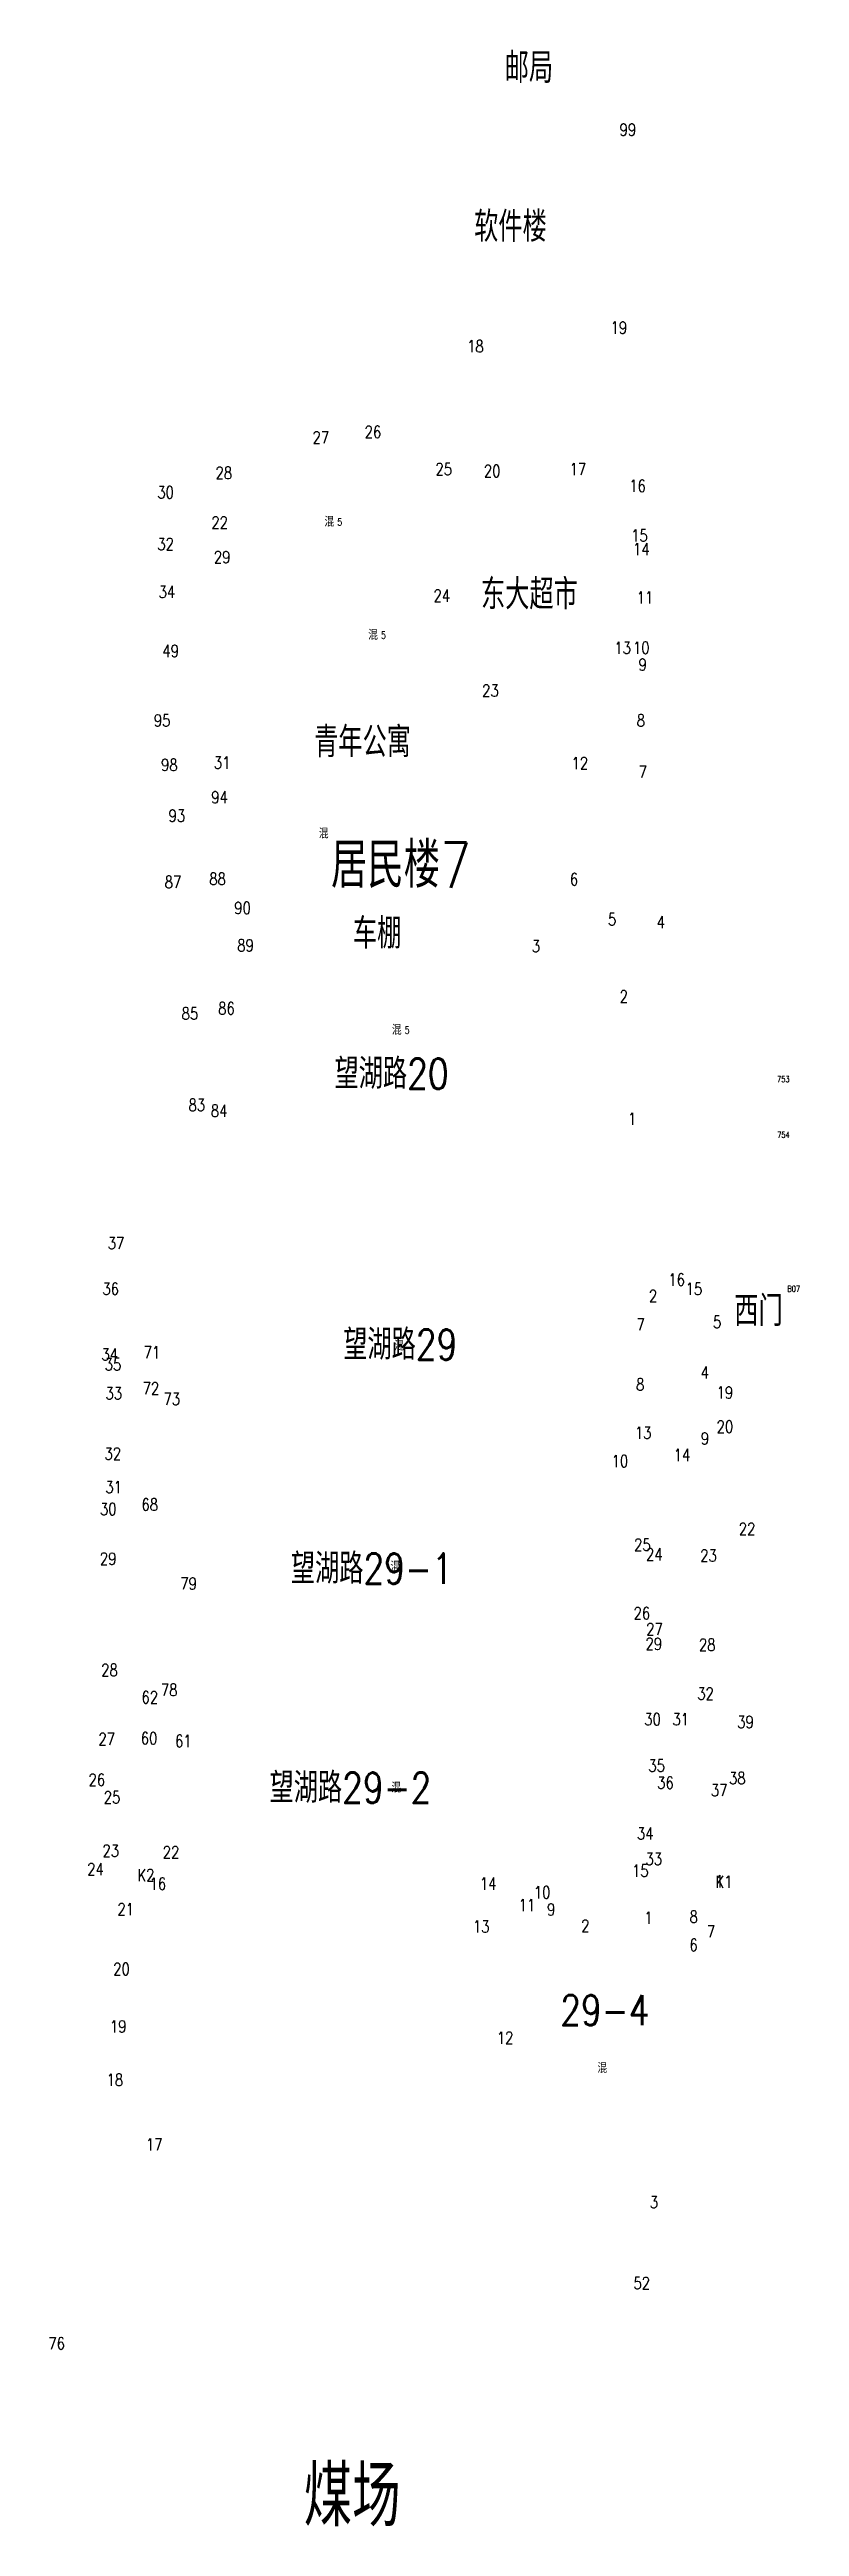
# Model space of a CAD drawing. Extents: x -992 to 2561, y -723 to 1492.
# Drawn here: x -492.5 to -368.7, y -440.9 to -31.8 of the extents above; entities that cross this region are included whole.
import ezdxf
from ezdxf.enums import TextEntityAlignment as Align

# ---------------------------------------------------------------- set-up
doc = ezdxf.new("R2010")
doc.units = 0
doc.header["$LTSCALE"] = 0.5
doc.linetypes.add('X6', pattern=[2, 1, -1])
for name, color, linetype in [('JJ', 2, 'CONTINUOUS'), ('JMD', 6, 'CONTINUOUS'), ('ZDH', 1, 'CONTINUOUS'), ('ZJ', 7, 'CONTINUOUS')]:
    doc.layers.add(name, color=color, linetype=linetype)
doc.styles.add('HZ', font='rs.shx', dxfattribs={"width": 0.8, "bigfont": 'hztxt.shx'})

msp = doc.modelspace()

# ---------------------------------------------------------------- texts
at = {"layer": 'JJ', "linetype": 'Continuous', "style": 'HZ', "width": 0.8}
msp.add_text('西门', height=5, dxfattribs=at).set_placement((-375.42, -239.88, -0.21), align=Align.MIDDLE)
at = {"layer": 'JMD', "linetype": 'Continuous', "style": 'HZ', "width": 0.8}
for p in [(-445.49, -109.83, -0.21), (-438.27, -128.52, -0.21), (-446.43, -161.33, -0.21), (-434.36, -193.77, -0.21), (-433.97, -245.94, -0.21), (-434.6, -282.44, -0.21), (-434.44, -318.94, -0.21), (-400.41, -365.26, -0.21)]:
    msp.add_text('混', height=1.5, dxfattribs=at).set_placement(p, align=Align.MIDDLE_RIGHT)
for p in [(-444.99, -109.83, -0.21), (-437.77, -128.52, -0.21), (-433.86, -193.77, -0.21)]:
    msp.add_text('5', height=1.2, dxfattribs=at).set_placement(p, align=Align.MIDDLE_LEFT)
at = {"layer": 'ZDH', "linetype": 'Continuous', "style": 'HZ', "width": 0.8}
for s, height, p in [('99', 2, (-398.37, -46.02, -0.21)), ('19', 2, (-399.85, -78.72, -0.21)), ('18', 2, (-423.55, -81.8, -0.21)), ('26', 2, (-440.47, -95.94, -0.21)), ('27', 2, (-449.09, -96.87, -0.21)), ('28', 2, (-465.1, -102.71, -0.21)), ('25', 2, (-428.78, -102.09, -0.21)), ('20', 2, (-420.78, -102.4, -0.21)), ('17', 2, (-406.62, -102.09, -0.21)), ('30', 2, (-474.72, -105.93, -0.21)), ('16', 2, (-396.77, -104.86, -0.21)), ('22', 2, (-465.79, -110.92, -0.21)), ('32', 2, (-474.72, -114.48, -0.21)), ('15', 2, (-396.46, -113.06, -0.21)), ('14', 2, (-396.15, -115.31, -0.21)), ('29', 2, (-465.38, -116.64, 27.55)), ('34', 2, (-474.5, -122.38, -0.21)), ('24', 2, (-429.09, -123, -0.21)), ('11', 2, (-395.54, -123.31, -0.21)), ('49', 2, (-473.88, -132.13, -0.21)), ('13', 2, (-399.23, -131.61, -0.21)), ('10', 2, (-396.15, -131.61, -0.21)), ('9', 2, (-395.23, -134.38, -0.21)), ('23', 2, (-421.08, -138.68, -0.21)), ('95', 2, (-475.3, -143.6, -0.21)), ('8', 2, (-395.54, -143.6, -0.21)), ('98', 2, (-474.1, -150.95, -0.21)), ('31', 2, (-465.38, -150.59, -0.21)), ('12', 2, (-406.31, -150.67, -0.21)), ('7', 2, (-395.21, -152.11, -0.21)), ('94', 2, (-465.81, -156.3, -0.21)), ('93', 2, (-472.86, -159.34, -0.21)), ('87', 2, (-473.5, -170.29, -0.21)), ('88', 2, (-466.13, -169.77, -0.21)), ('6', 2, (-406.57, -169.85, -0.21)), ('90', 2, (-462.01, -174.57, -0.21)), ('5', 2, (-400.28, -176.46, -0.21)), ('4', 2, (-392.25, -176.92, -0.21)), ('89', 2, (-461.51, -180.77, -0.21)), ('3', 2, (-412.86, -180.89, -0.21)), ('2', 2, (-398.35, -189.19, -0.21)), ('85', 2, (-470.7, -192.01, -0.21)), ('86', 2, (-464.67, -191.17, -0.21)), ('753', 1, (-372.35, -202.36, -0.29)), ('83', 2, (-469.56, -207.14, -0.21)), ('84', 2, (-465.88, -208.08, -0.21)), ('1', 2, (-397, -209.43, -0.21)), ('754', 1, (-372.33, -211.55, -0.28)), ('37', 2, (-482.91, -229.95, -0.21)), ('36', 2, (-483.79, -237.5, -0.21)), ('2', 2, (-393.51, -238.67, -0.21)), ('16', 2, (-390.31, -235.98, -0.21)), ('15', 2, (-387.45, -237.51, -0.21)), ('B07', 1, (-370.65, -236.99, -0.21)), ('7', 2, (-395.57, -243.39, -0.21)), ('5', 2, (-382.94, -242.97, -0.21)), ('34', 2, (-483.95, -248.34, -0.21)), ('35', 2, (-483.41, -249.98, -0.21)), ('71', 2, (-476.98, -247.99, -0.21)), ('4', 2, (-384.96, -251.33, -0.21)), ('33', 2, (-483.28, -254.77, -0.21)), ('72', 2, (-477.14, -253.94, -0.21)), ('8', 2, (-395.65, -253.29, -0.21)), ('19', 2, (-382.35, -254.63, -0.21)), ('73', 2, (-473.69, -255.69, -0.21)), ('13', 2, (-395.84, -261.29, -0.21)), ('9', 2, (-384.95, -262.22, -0.21)), ('20', 2, (-382.33, -260.26, -0.21)), ('32', 2, (-483.44, -264.74, -0.21)), ('10', 2, (-399.69, -265.96, -0.21)), ('14', 2, (-389.43, -264.94, -0.21)), ('31', 2, (-483.3, -270.25, -0.21)), ('30', 2, (-484.19, -273.88, -0.21)), ('68', 2, (-477.34, -273.13, -0.21)), ('25', 2, (-395.97, -279.78, -0.21)), ('22', 2, (-378.68, -277.15, -0.21)), ('29', 2, (-484.21, -282.09, -0.21)), ('24', 2, (-394, -281.36, -0.21)), ('23', 2, (-385.04, -281.56, -0.21)), ('79', 2, (-470.91, -286.19, -0.21)), ('26', 2, (-396.05, -291.08, -0.21)), ('29', 2, (-394.08, -296.15, -0.21)), ('27', 2, (-393.96, -293.72, -0.21)), ('28', 2, (-385.26, -296.3, -0.21)), ('28', 2, (-483.99, -300.47, -0.21)), ('78', 2, (-474.12, -303.75, -0.21)), ('32', 2, (-385.53, -304.37, -0.21)), ('62', 2, (-477.33, -304.98, -0.21)), ('30', 2, (-394.29, -308.6, -0.21)), ('31', 2, (-389.64, -308.6, -0.21)), ('27', 2, (-484.45, -311.87, -0.21)), ('60', 2, (-477.45, -311.73, -0.21)), ('61', 2, (-471.79, -312.2, -0.21)), ('39', 2, (-378.94, -309.05, -0.21)), ('35', 2, (-393.62, -316.27, -0.21)), ('26', 2, (-486.07, -318.61, -0.21)), ('36', 2, (-392.16, -319.09, -0.21)), ('37', 2, (-383.28, -320.31, -0.21)), ('38', 2, (-380.29, -318.32, -0.21)), ('25', 2, (-483.57, -321.49, -0.21)), ('34', 2, (-395.5, -327.46, -0.21)), ('24', 2, (-486.3, -333.36, -0.21)), ('23', 2, (-483.78, -330.32, -0.21)), ('22', 2, (-473.82, -330.56, -0.21)), ('33', 2, (-394.09, -331.68, -0.21)), ('K2', 2, (-478.01, -334.35, -0.21)), ('16', 2, (-475.99, -335.77, -0.21)), ('14', 2, (-421.45, -335.75, -0.21)), ('10', 2, (-412.53, -337.19, -0.21)), ('15', 2, (-396.31, -333.62, -0.21)), ('K1', 2, (-382.54, -335.44, -0.21)), ('1', 2, (-382.54, -335.37, -0.21)), ('21', 2, (-481.31, -339.97, -0.21)), ('11', 2, (-415.05, -339.31, -0.21)), ('9', 2, (-410.35, -340.03, -0.21)), ('1', 2, (-394.3, -341.41, -0.21)), ('8', 2, (-386.8, -341.22, -0.21)), ('13', 2, (-422.59, -342.84, -0.21)), ('2', 2, (-404.72, -342.73, -0.21)), ('7', 2, (-383.96, -343.65, -0.21)), ('6', 2, (-386.84, -345.89, -0.21)), ('20', 2, (-482, -349.86, -0.21)), ('19', 2, (-482.56, -359.34, -0.21)), ('12', 2, (-418.65, -361.22, -0.21)), ('18', 2, (-483.1, -368.16, -0.21)), ('17', 2, (-476.61, -378.83, -0.21)), ('3', 2, (-393.37, -388.37, -0.21)), ('52', 2, (-396.08, -401.74, -0.21))]:
    msp.add_text(s, height=height, dxfattribs=at).set_placement(p)
at = {"layer": 'ZDH', "linetype": 'X6', "style": 'HZ', "width": 0.8}
msp.add_text('76', height=2, dxfattribs=at).set_placement((-492.72, -411.71, -0.21))
at = {"layer": 'ZJ', "linetype": 'Continuous', "style": 'HZ', "width": 0.8}
for s, height, p in [('邮局', 5, (-413.34, -34.54, -0.21)), ('软件楼', 5, (-416.39, -60.79, -0.21)), ('东大超市', 5, (-413.26, -121.49, -0.21)), ('青年公寓', 5, (-440.82, -145.9, -0.21)), ('居民楼7', 7.5, (-434.45, -166.14, -0.21)), ('车棚', 5, (-438.42, -177.51, -0.21)), ('望湖路20', 5, (-436.03, -200.71, -0.21)), ('望湖路29', 5, (-434.59, -245.45, -0.21)), ('望湖路29-1', 5, (-439.3, -282.45, -0.21)), ('望湖路29-2', 5, (-442.82, -318.66, -0.21)), ('29-4', 5, (-400.79, -355.66, -0.21)), ('煤场', 10, (-442.53, -435.42, -0.21))]:
    msp.add_text(s, height=height, dxfattribs=at).set_placement(p, align=Align.MIDDLE)

doc.saveas('drawing.dxf')
